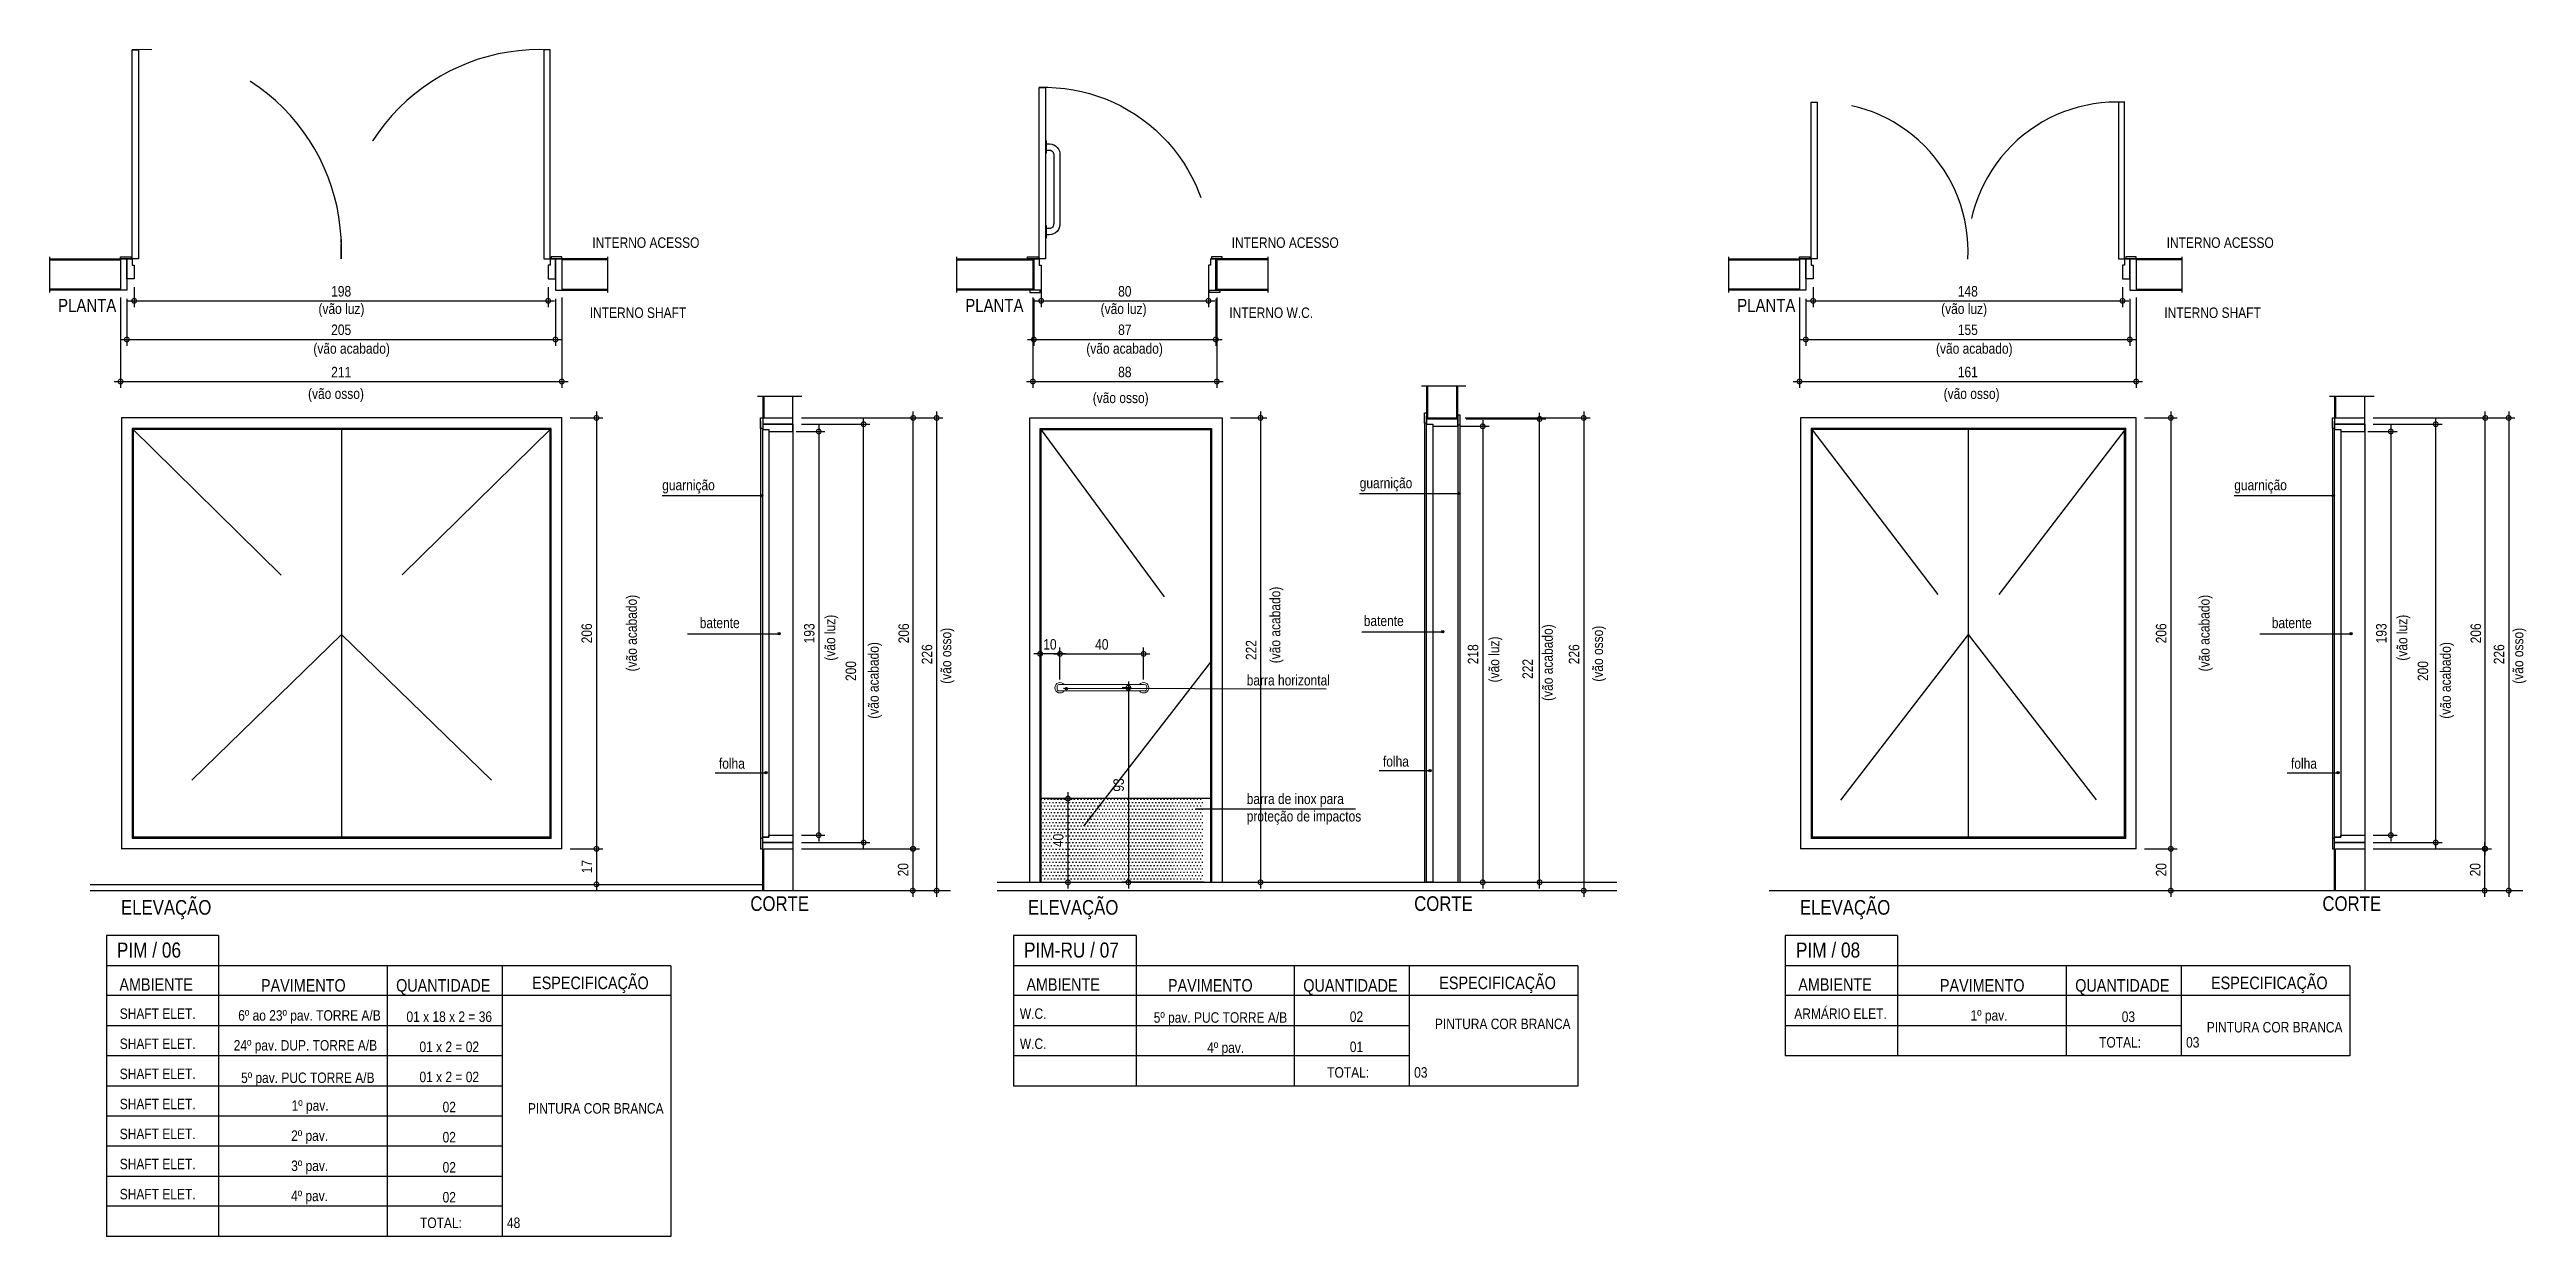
# Model space of a CAD drawing. Header units: metres. Extents: x -0.4 to 43, y -6.3 to 5.
# Drawn here: x 17.25 to 29.1, y -0.72 to 4.96 of the extents above; entities that cross this region are included whole.
import ezdxf

# ---------------------------------------------------------------- set-up
doc = ezdxf.new("R2010")
doc.units = ezdxf.units.M
doc.linetypes.add('DASHEDX2', pattern=[1.5, 1, -0.5])
for name, color, linetype in [('ARQ-ALV ACAB', 4, 'Continuous'), ('ARQ-ALV OSSO', 5, 'Continuous'), ('ARQ-AUX1', 1, 'Continuous'), ('ARQ-CAX', 1, 'Continuous'), ('ARQ-CAX @ 1', 1, 'Continuous'), ('ARQ-DIM', 2, 'Continuous'), ('ARQ-ENCH', 1, 'Continuous'), ('ARQ-PRJ', 7, 'DASHEDX2'), ('ARQ-SIM', 1, 'Continuous'), ('ARQ-TXT', 2, 'Continuous')]:
    doc.layers.add(name, color=color, linetype=linetype)
doc.layers.add('ARQ-POR', color=1, linetype='Continuous', lineweight=20)
doc.styles.add('Adesa', font='ARIALN.TTF')
doc.styles.get("Standard").update_dxf_attribs({"font": 'arial.ttf'})
doc.dimstyles.new('ADESA 1-0025', dxfattribs={"dimtxt": 0.05, "dimasz": 0.045, "dimexe": 0.03, "dimexo": 0.04, "dimgap": 0.02, "dimtad": 1, "dimtoh": 1, "dimdec": 0, "dimlfac": 100, "dimzin": 4, "dimtxsty": 'Adesa', "dimblk": 'DOTSMALL', "dimcen": 1, "dimdle": 0.03, "dimclrd": 1, "dimclre": 1, "dimclrt": 256, "dimazin": 1, "dimtm": 1e-09, "dimtfac": 1, "dimtdec": 0, "dimtix": 1, "dimtmove": 2, "dimatfit": 0, "dimldrblk": 'DOTSMALL', "dimfxl": 0.8, "dimtvp": 2, "dimtolj": 1, "dimtzin": 0, "dimarcsym": 0})

msp = doc.modelspace()

# ---------------------------------------------------------------- texts
at = {"layer": 'ARQ-TXT', "ltscale": 0.01, "char_height": 0.05, "attachment_point": 1}
for s, insert, width in [('{\\fArial Narrow|b0|i0|c0|p34;INTERNO ACESSO}', (19.846, 4.057), 0.63218), ('{\\fArial Narrow|b0|i0|c0|p34;INTERNO ACESSO}', (22.904, 4.057), 0.75507), ('{\\fArial Narrow|b0|i0|c0|p34;INTERNO ACESSO}', (27.376, 4.057, 0), 0.63218), ('{\\fArial Narrow|b0|i0|c0|p34;INTERNO SHAFT}', (19.834, 3.722), 0.66472), ('{\\fArial Narrow|b0|i0|c0|p34;INTERNO W.C.}', (22.893, 3.722), 0.52907), ('{\\fArial Narrow|b0|i0|c0|p34;INTERNO SHAFT}', (27.365, 3.722, 0), 0.66472)]:
    msp.add_mtext(s, dxfattribs=dict(at, insert=insert, width=width))
at = {"layer": 'ARQ-TXT', "style": 'Adesa'}
for s, insert, char_height, width, attachment_point in [('PLANTA', (17.291, 3.763), 0.0625, 0.55117, 1), ('\\pi0.33845;(vão luz)', (18.198, 3.741), 0.05, 0.55117, 1), ('PLANTA', (21.63, 3.763), 0.0625, 0.55117, 1), ('\\pi0.33845;(vão luz)', (21.939, 3.741), 0.05, 0.55117, 1), ('PLANTA', (25.322, 3.763), 0.0625, 0.55117, 1), ('\\pi0.33845;(vão luz)', (25.959, 3.741), 0.05, 0.55117, 1), ('\\pi0.6719;(vão acabado)', (17.84, 3.551), 0.05, 1.03117, 1), ('\\pi0.1919;(vão acabado)', (22.017, 3.551), 0.05, 0.55117, 1), ('\\pi0.6719;(vão acabado)', (25.601, 3.551), 0.05, 1.03117, 1), ('\\pi0.2005;(vão osso)', (18.286, 3.335), 0.05, 1.55117, 1), ('\\pi0.2005;(vão osso)', (22.039, 3.315), 0.05, 0.55117, 1), ('\\pi0.2005;(vão osso)', (26.109, 3.335), 0.05, 1.55117, 1), ('guarnição', (20.432, 2.898), 0.05, 0.55117, 3), ('guarnição', (23.768, 2.908), 0.05, 0.55117, 3), ('guarnição', (27.951, 2.898), 0.05, 0.55117, 3), ('batente', (23.727, 2.249), 0.05, 0.55117, 3), ('batente', (20.551, 2.239), 0.05, 0.55117, 3), ('batente', (28.07, 2.239), 0.05, 0.55117, 3), ('barra horizontal', (22.976, 1.965), 0.05, 0.58082, 1), ('folha', (20.576, 1.567), 0.05, 0.55117, 3), ('folha', (23.752, 1.577), 0.05, 0.55117, 3), ('folha', (28.095, 1.567), 0.05, 0.55117, 3), ('barra de inox para\\Pproteção de impactos', (22.976, 1.398), 0.05, 0.96577, 1), ('ELEVAÇÃO', (17.592, 0.889), 0.07, 0.55117, 1), ('CORTE', (20.602, 0.907), 0.07, 0.55117, 1), ('ELEVAÇÃO', (21.93, 0.889), 0.07, 0.55117, 1), ('CORTE', (23.777, 0.907), 0.07, 0.55117, 1), ('ELEVAÇÃO', (25.622, 0.889), 0.07, 0.55117, 1), ('CORTE', (28.121, 0.907), 0.07, 0.55117, 1)]:
    msp.add_mtext(s, dxfattribs=dict(at, insert=insert, char_height=char_height, width=width, attachment_point=attachment_point))
at = {"layer": 'ARQ-TXT', "ltscale": 0.01, "char_height": 0.05, "attachment_point": 7, "rotation": 90, "style": 'Adesa'}
for s, insert, width in [('(vão acabado)', (23.152, 2.021), 0.40363), ('(vão acabado)', (20.074, 1.982), 0.40363), ('(vão acabado)', (27.596, 1.982), 0.40363), ('(vão osso)', (21.578, 1.923), 0.26445), ('(vão acabado)', (24.455, 1.841), 0.40363), ('(vão osso)', (24.695, 1.933), 0.26445), ('(vão osso)', (29.097, 1.923), 0.26445), ('(vão acabado)', (21.231, 1.756), 0.40363), ('(vão acabado)', (28.75, 1.756), 0.40363)]:
    msp.add_mtext(s, dxfattribs=dict(at, insert=insert, width=width))
at = {"layer": 'ARQ-TXT', "char_height": 0.05, "width": 0.39098, "attachment_point": 7, "rotation": 90, "style": 'Adesa'}
for insert in [(21.023, 1.873), (24.199, 1.769), (28.542, 1.873)]:
    msp.add_mtext('\\pi0.1604;(vão luz)', dxfattribs=dict(at, insert=insert))
at = {"layer": 'ARQ-TXT', "ltscale": 0.01, "style": 'Adesa'}
for s, insert, char_height, width, attachment_point in [('PIM / 06', (17.572, 0.686), 0.072, 0.6983, 1), ('PIM-RU / 07', (21.911, 0.686), 0.072, 0.6983, 1), ('PIM / 08', (25.603, 0.686), 0.072, 0.6983, 1), ('AMBIENTE', (17.76, 0.515), 0.06, 0.60531, 2), ('PAVIMENTO', (18.464, 0.511), 0.06, 0.60531, 2), ('QUANTIDADE', (19.133, 0.511), 0.06, 0.60531, 2), ('ESPECIFICAÇÃO', (19.837, 0.523), 0.06, 0.60531, 2), ('AMBIENTE', (22.098, 0.515), 0.06, 0.60531, 2), ('PAVIMENTO', (22.802, 0.511), 0.06, 0.60531, 2), ('QUANTIDADE', (23.472, 0.511), 0.06, 0.60531, 2), ('ESPECIFICAÇÃO', (24.176, 0.523), 0.06, 0.60531, 2), ('AMBIENTE', (25.79, 0.515), 0.06, 0.60531, 2), ('PAVIMENTO', (26.494, 0.511), 0.06, 0.60531, 2), ('QUANTIDADE', (27.164, 0.511), 0.06, 0.60531, 2), ('ESPECIFICAÇÃO', (27.867, 0.523), 0.06, 0.60531, 2), ('SHAFT ELET.', (17.586, 0.371), 0.05, 0.53881, 1), ('\\pi0.01758;6º ao 23º pav. TORRE A/B', (18.135, 0.33), 0.05, 0.71183, 4), ('01 x 18 x 2 = 36', (19.162, 0.331), 0.05, 0.51461, 5), ('W.C.', (21.891, 0.371), 0.05, 0.60852, 1), ('02', (23.501, 0.331), 0.05, 0.39922, 5), ('ARMÁRIO ELET.', (25.595, 0.371), 0.05, 0.53881, 1), ('\\pi0.27297;1º pav.', (26.165, 0.33), 0.05, 0.71183, 4), ('03', (27.193, 0.331), 0.05, 0.51461, 5), ('\\pi0.06522;5º pav. PUC TORRE A/B', (22.466, 0.32), 0.05, 0.76352, 4), ('PINTURA COR BRANCA', (23.876, 0.322), 0.05, 0.66493, 1), ('PINTURA COR BRANCA', (27.568, 0.306), 0.05, 0.66493, 1), ('SHAFT ELET.', (17.586, 0.227), 0.05, 0.53881, 1), ('\\pi0.04099;24º pav. DUP. TORRE A/B', (18.09, 0.187), 0.05, 0.76352, 4), ('01 x 2 = 02', (19.162, 0.187), 0.05, 0.39922, 5), ('W.C.', (21.891, 0.227), 0.05, 0.60852, 1), ('\\pi0.29607;4º pav.', (22.491, 0.176), 0.05, 0.76352, 4), ('01', (23.501, 0.187), 0.05, 0.39922, 5), ('TOTAL:^I 03', (27.053, 0.234), 0.05, 0.53421, 1), ('SHAFT ELET.', (17.586, 0.083), 0.05, 0.53881, 1), ('\\pi0.06522;5º pav. PUC TORRE A/B', (18.101, 0.032), 0.05, 0.76352, 4), ('01 x 2 = 02', (19.162, 0.043), 0.05, 0.39922, 5), ('TOTAL:^I 03', (23.361, 0.09), 0.05, 0.53421, 1), ('SHAFT ELET.', (17.586, -0.061), 0.05, 0.53881, 1), ('\\pi0.27297;1º pav.', (18.135, -0.101), 0.05, 0.71183, 4), ('02', (19.162, -0.101), 0.05, 0.39922, 5), ('PINTURA COR BRANCA', (19.538, -0.082), 0.05, 0.66493, 1), ('SHAFT ELET.', (17.586, -0.204), 0.05, 0.53881, 1), ('\\pi0.2707;2º pav.', (18.135, -0.245), 0.05, 0.71183, 4), ('02', (19.162, -0.245), 0.05, 0.39922, 5), ('SHAFT ELET.', (17.586, -0.348), 0.05, 0.53881, 1), ('\\pi0.27104;3º pav.', (18.135, -0.389), 0.05, 0.71183, 4), ('02', (19.162, -0.389), 0.05, 0.39922, 5), ('SHAFT ELET.', (17.586, -0.492), 0.05, 0.53881, 1), ('\\pi0.27022;4º pav.', (18.135, -0.533), 0.05, 0.71183, 4), ('02', (19.162, -0.532), 0.05, 0.39922, 5), ('TOTAL:^I 48', (19.022, -0.629), 0.05, 0.53421, 1)]:
    msp.add_mtext(s, dxfattribs=dict(at, insert=insert, char_height=char_height, width=width, attachment_point=attachment_point))

# ---------------------------------------------------------------- blocks, each defined once
blk = doc.blocks.new('_DotSmall')
at = {"color": 0, "linetype": 'ByBlock', "const_width": 0.5}
blk.add_lwpolyline([(-0.0625, 0, 1), (0.0625, 0, 1)], format="xyb", close=True, dxfattribs=at)
blk = doc.blocks.new('*D68')
at = {"layer": 'ARQ-DIM', "color": 1, "lineweight": -2, "transparency": 16777216}
for p, q in [((20.846, 3.164), (21.174, 3.164)), ((21.144, 1.134), (21.144, 3.194)), ((20.846, 1.164), (21.174, 1.164))]:
    blk.add_line(p, q, dxfattribs=at)
at = {"layer": 'ARQ-DIM', "color": 1, "lineweight": -2, "transparency": 16777216, "xscale": 0.045, "yscale": 0.045, "zscale": 0.045}
for p, rotation in [((21.144, 3.164), 90), ((21.144, 1.164), 270)]:
    blk.add_blockref('_DotSmall', p, dxfattribs=dict(at, rotation=rotation))
at = {"layer": 'ARQ-DIM', "transparency": 16777216, "insert": (21.083, 1.984), "char_height": 0.05, "attachment_point": 5, "rotation": 90, "style": 'Adesa'}
blk.add_mtext('\\A1;200', dxfattribs=at)
blk = doc.blocks.new('*D69')
at = {"layer": 'ARQ-DIM', "color": 1, "lineweight": -2, "transparency": 16777216}
for p, q in [((20.821, 3.129), (20.959, 3.129)), ((20.929, 3.159), (20.929, 1.169)), ((20.846, 1.199), (20.959, 1.199))]:
    blk.add_line(p, q, dxfattribs=at)
at = {"layer": 'ARQ-DIM', "color": 1, "lineweight": -2, "transparency": 16777216, "xscale": 0.045, "yscale": 0.045, "zscale": 0.045}
for p, rotation in [((20.929, 3.129), 90), ((20.929, 1.199), 270)]:
    blk.add_blockref('_DotSmall', p, dxfattribs=dict(at, rotation=rotation))
at = {"layer": 'ARQ-DIM', "transparency": 16777216, "insert": (20.884, 2.164), "char_height": 0.05, "attachment_point": 5, "rotation": 90, "style": 'Adesa'}
blk.add_mtext('\\A1;193', dxfattribs=at)
blk = doc.blocks.new('*D70')
at = {"layer": 'ARQ-DIM', "color": 1, "lineweight": -2, "transparency": 16777216}
for p, q in [((17.59, 3.769), (17.59, 3.338)), ((19.7, 3.769), (19.7, 3.338)), ((17.56, 3.368), (19.73, 3.368))]:
    blk.add_line(p, q, dxfattribs=at)
at = {"layer": 'ARQ-DIM', "color": 1, "lineweight": -2, "transparency": 16777216, "xscale": 0.045, "yscale": 0.045, "zscale": 0.045, "rotation": 180}
blk.add_blockref('_DotSmall', (17.59, 3.368), dxfattribs=at)
at = {"layer": 'ARQ-DIM', "color": 1, "lineweight": -2, "transparency": 16777216, "xscale": 0.045, "yscale": 0.045, "zscale": 0.045}
blk.add_blockref('_DotSmall', (19.7, 3.368), dxfattribs=at)
at = {"layer": 'ARQ-DIM', "transparency": 16777216, "insert": (18.645, 3.413), "char_height": 0.05, "attachment_point": 5, "style": 'Adesa'}
blk.add_mtext('\\A1;211', dxfattribs=at)
blk = doc.blocks.new('*D71')
at = {"layer": 'ARQ-DIM', "color": 1, "lineweight": -2, "transparency": 16777216}
for p, q in [((17.62, 3.764), (17.62, 3.539)), ((19.67, 3.764), (19.67, 3.539)), ((17.59, 3.569), (19.7, 3.569))]:
    blk.add_line(p, q, dxfattribs=at)
at = {"layer": 'ARQ-DIM', "color": 1, "lineweight": -2, "transparency": 16777216, "xscale": 0.045, "yscale": 0.045, "zscale": 0.045, "rotation": 180}
blk.add_blockref('_DotSmall', (17.62, 3.569), dxfattribs=at)
at = {"layer": 'ARQ-DIM', "color": 1, "lineweight": -2, "transparency": 16777216, "xscale": 0.045, "yscale": 0.045, "zscale": 0.045}
blk.add_blockref('_DotSmall', (19.67, 3.569), dxfattribs=at)
at = {"layer": 'ARQ-DIM', "transparency": 16777216, "insert": (18.645, 3.615), "char_height": 0.05, "attachment_point": 5, "style": 'Adesa'}
blk.add_mtext('\\A1;205', dxfattribs=at)
blk = doc.blocks.new('*D72')
at = {"layer": 'ARQ-DIM', "color": 1, "lineweight": -2, "transparency": 16777216}
for p, q in [((17.655, 3.819), (17.655, 3.724)), ((19.635, 3.819), (19.635, 3.724)), ((17.625, 3.754), (19.665, 3.754))]:
    blk.add_line(p, q, dxfattribs=at)
at = {"layer": 'ARQ-DIM', "color": 1, "lineweight": -2, "transparency": 16777216, "xscale": 0.045, "yscale": 0.045, "zscale": 0.045, "rotation": 180}
blk.add_blockref('_DotSmall', (17.655, 3.754), dxfattribs=at)
at = {"layer": 'ARQ-DIM', "color": 1, "lineweight": -2, "transparency": 16777216, "xscale": 0.045, "yscale": 0.045, "zscale": 0.045}
blk.add_blockref('_DotSmall', (19.635, 3.754), dxfattribs=at)
at = {"layer": 'ARQ-DIM', "transparency": 16777216, "insert": (18.645, 3.799), "char_height": 0.05, "attachment_point": 5, "style": 'Adesa'}
blk.add_mtext('\\A1;198', dxfattribs=at)
blk = doc.blocks.new('*D73')
at = {"layer": 'ARQ-DIM', "color": 1, "lineweight": -2, "transparency": 16777216}
for p, q in [((21.493, 3.224), (21.493, 0.904)), ((20.846, 3.194), (21.523, 3.194)), ((20.776, 0.934), (21.523, 0.934))]:
    blk.add_line(p, q, dxfattribs=at)
at = {"layer": 'ARQ-DIM', "color": 1, "lineweight": -2, "transparency": 16777216, "xscale": 0.045, "yscale": 0.045, "zscale": 0.045}
for p, rotation in [((21.493, 3.194), 90), ((21.493, 0.934), 270)]:
    blk.add_blockref('_DotSmall', p, dxfattribs=dict(at, rotation=rotation))
at = {"layer": 'ARQ-DIM', "transparency": 16777216, "insert": (21.447, 2.064), "char_height": 0.05, "attachment_point": 5, "rotation": 90, "style": 'Adesa'}
blk.add_mtext('\\A1;226', dxfattribs=at)
blk = doc.blocks.new('*D74')
at = {"layer": 'ARQ-DIM', "color": 1, "lineweight": -2, "transparency": 16777216}
for p, q in [((20.846, 1.134), (21.409, 1.134)), ((21.379, 1.164), (21.379, 0.904)), ((20.846, 0.934), (21.409, 0.934))]:
    blk.add_line(p, q, dxfattribs=at)
at = {"layer": 'ARQ-DIM', "color": 1, "lineweight": -2, "transparency": 16777216, "xscale": 0.045, "yscale": 0.045, "zscale": 0.045}
for p, rotation in [((21.379, 1.134), 90), ((21.379, 0.934), 270)]:
    blk.add_blockref('_DotSmall', p, dxfattribs=dict(at, rotation=rotation))
at = {"layer": 'ARQ-DIM', "transparency": 16777216, "insert": (21.333, 1.034), "char_height": 0.05, "attachment_point": 5, "rotation": 90, "style": 'Adesa'}
blk.add_mtext('\\A1;20', dxfattribs=at)
blk = doc.blocks.new('*D66')
at = {"layer": 'ARQ-DIM', "color": 1, "lineweight": -2, "transparency": 16777216}
for p, q in [((21.381, 1.104), (21.381, 3.224)), ((20.846, 3.194), (21.411, 3.194)), ((20.846, 1.134), (21.411, 1.134))]:
    blk.add_line(p, q, dxfattribs=at)
at = {"layer": 'ARQ-DIM', "color": 1, "lineweight": -2, "transparency": 16777216, "xscale": 0.045, "yscale": 0.045, "zscale": 0.045}
for p, rotation in [((21.381, 3.194), 90), ((21.381, 1.134), 270)]:
    blk.add_blockref('_DotSmall', p, dxfattribs=dict(at, rotation=rotation))
at = {"layer": 'ARQ-DIM', "transparency": 16777216, "insert": (21.336, 2.164), "char_height": 0.05, "attachment_point": 5, "rotation": 90, "style": 'Adesa'}
blk.add_mtext('\\A1;206', dxfattribs=at)
blk = doc.blocks.new('*D75')
at = {"layer": 'ARQ-DIM', "color": 1, "lineweight": -2, "transparency": 16777216}
for p, q in [((19.866, 3.224), (19.866, 1.104)), ((19.74, 3.194), (19.896, 3.194)), ((19.74, 1.134), (19.896, 1.134))]:
    blk.add_line(p, q, dxfattribs=at)
at = {"layer": 'ARQ-DIM', "color": 1, "lineweight": -2, "transparency": 16777216, "xscale": 0.045, "yscale": 0.045, "zscale": 0.045}
for p, rotation in [((19.866, 3.194), 90), ((19.866, 1.134), 270)]:
    blk.add_blockref('_DotSmall', p, dxfattribs=dict(at, rotation=rotation))
at = {"layer": 'ARQ-DIM', "transparency": 16777216, "insert": (19.82, 2.164), "char_height": 0.05, "attachment_point": 5, "rotation": 90, "style": 'Adesa'}
blk.add_mtext('\\A1;206', dxfattribs=at)
blk = doc.blocks.new('*D67')
at = {"layer": 'ARQ-DIM', "color": 1, "lineweight": -2, "transparency": 16777216}
for p, q in [((19.74, 1.134), (19.896, 1.134)), ((19.866, 1.164), (19.866, 0.934)), ((19.618, 0.964), (19.896, 0.964))]:
    blk.add_line(p, q, dxfattribs=at)
at = {"layer": 'ARQ-DIM', "color": 1, "lineweight": -2, "transparency": 16777216, "xscale": 0.045, "yscale": 0.045, "zscale": 0.045}
for p, rotation in [((19.866, 1.134), 90), ((19.866, 0.964), 270)]:
    blk.add_blockref('_DotSmall', p, dxfattribs=dict(at, rotation=rotation))
at = {"layer": 'ARQ-DIM', "transparency": 16777216, "insert": (19.82, 1.049), "char_height": 0.05, "attachment_point": 5, "rotation": 90, "style": 'Adesa'}
blk.add_mtext('\\A1;17', dxfattribs=at)
blk = doc.blocks.new('*U77')
for points in [[(-0.03, -0.105), (0.02, -0.105), (0.02, -0.095), (-0.03, -0.095)], [(0.025, -0.095), (0.025, -1.095), (0.055, -1.095), (0.055, -0.095)], [(2.025, -0.095), (2.025, -1.095), (1.995, -1.095), (1.995, -0.095)], [(2.08, -0.105), (2.03, -0.105), (2.03, -0.095), (2.08, -0.095)]]:
    blk.add_lwpolyline(points, close=True)
for points in [[(-0.015, -0.095), (0.025, -0.095), (0.025, -0.065), (0.035, -0.065), (0.035, 0), (0, 0), (0, -0.095)], [(2.065, -0.095), (2.025, -0.095), (2.025, -0.065), (2.015, -0.065), (2.015, 0), (2.05, 0), (2.05, -0.095)]]:
    blk.add_lwpolyline(points)
at = {"layer": 'ARQ-PRJ'}
for centre, start, end in [((0.075, -0.145), 266.9872, 3.0128), ((1.975, -0.145), 176.9872, 273.0128)]:
    blk.add_arc(centre, 0.951, start, end, dxfattribs=at)
blk = doc.blocks.new('*U94')
for points in [[(0, 0), (0, 2.22), (-0.92, 2.22), (-0.92, 0)], [(-0.05, 0), (-0.05, 2.17), (-0.87, 2.17), (-0.87, 0)], [(-0.055, 0), (-0.055, 2.165), (-0.865, 2.165), (-0.865, 0)]]:
    blk.add_lwpolyline(points)
at = {"layer": 'ARQ-PRJ'}
blk.add_lwpolyline([(-0.05, 2.17), (-0.87, 1.058), (-0.05, 0)], dxfattribs=at)
blk = doc.blocks.new('*D90')
at = {"layer": 'ARQ-DIM', "color": 1, "lineweight": -2, "transparency": 16777216}
for p, q in [((21.953, 3.769), (21.953, 3.338)), ((22.833, 3.769), (22.833, 3.338)), ((21.923, 3.368), (22.863, 3.368))]:
    blk.add_line(p, q, dxfattribs=at)
at = {"layer": 'ARQ-DIM', "color": 1, "lineweight": -2, "transparency": 16777216, "xscale": 0.045, "yscale": 0.045, "zscale": 0.045, "rotation": 180}
blk.add_blockref('_DotSmall', (21.953, 3.368), dxfattribs=at)
at = {"layer": 'ARQ-DIM', "color": 1, "lineweight": -2, "transparency": 16777216, "xscale": 0.045, "yscale": 0.045, "zscale": 0.045}
blk.add_blockref('_DotSmall', (22.833, 3.368), dxfattribs=at)
at = {"layer": 'ARQ-DIM', "transparency": 16777216, "insert": (22.393, 3.413), "char_height": 0.05, "attachment_point": 5, "style": 'Adesa'}
blk.add_mtext('\\A1;88', dxfattribs=at)
blk = doc.blocks.new('*D82')
at = {"layer": 'ARQ-DIM', "color": 1, "lineweight": -2, "transparency": 16777216}
for p, q in [((21.958, 3.764), (21.958, 3.539)), ((22.828, 3.764), (22.828, 3.539)), ((21.928, 3.569), (22.858, 3.569))]:
    blk.add_line(p, q, dxfattribs=at)
at = {"layer": 'ARQ-DIM', "color": 1, "lineweight": -2, "transparency": 16777216, "xscale": 0.045, "yscale": 0.045, "zscale": 0.045, "rotation": 180}
blk.add_blockref('_DotSmall', (21.958, 3.569), dxfattribs=at)
at = {"layer": 'ARQ-DIM', "color": 1, "lineweight": -2, "transparency": 16777216, "xscale": 0.045, "yscale": 0.045, "zscale": 0.045}
blk.add_blockref('_DotSmall', (22.828, 3.569), dxfattribs=at)
at = {"layer": 'ARQ-DIM', "transparency": 16777216, "insert": (22.393, 3.615), "char_height": 0.05, "attachment_point": 5, "style": 'Adesa'}
blk.add_mtext('\\A1;87', dxfattribs=at)
blk = doc.blocks.new('*D83')
at = {"layer": 'ARQ-DIM', "color": 1, "lineweight": -2, "transparency": 16777216}
for p, q in [((21.993, 3.824), (21.993, 3.724)), ((22.793, 3.824), (22.793, 3.724)), ((21.963, 3.754), (22.823, 3.754))]:
    blk.add_line(p, q, dxfattribs=at)
at = {"layer": 'ARQ-DIM', "color": 1, "lineweight": -2, "transparency": 16777216, "xscale": 0.045, "yscale": 0.045, "zscale": 0.045, "rotation": 180}
blk.add_blockref('_DotSmall', (21.993, 3.754), dxfattribs=at)
at = {"layer": 'ARQ-DIM', "color": 1, "lineweight": -2, "transparency": 16777216, "xscale": 0.045, "yscale": 0.045, "zscale": 0.045}
blk.add_blockref('_DotSmall', (22.793, 3.754), dxfattribs=at)
at = {"layer": 'ARQ-DIM', "transparency": 16777216, "insert": (22.393, 3.799), "char_height": 0.05, "attachment_point": 5, "style": 'Adesa'}
blk.add_mtext('\\A1;80', dxfattribs=at)
blk = doc.blocks.new('*D84')
at = {"layer": 'ARQ-DIM', "color": 1, "lineweight": -2, "transparency": 16777216}
for p, q in [((23.042, 3.224), (23.042, 0.944)), ((22.898, 3.194), (23.072, 3.194)), ((22.954, 0.974), (23.072, 0.974))]:
    blk.add_line(p, q, dxfattribs=at)
at = {"layer": 'ARQ-DIM', "color": 1, "lineweight": -2, "transparency": 16777216, "xscale": 0.045, "yscale": 0.045, "zscale": 0.045}
for p, rotation in [((23.042, 3.194), 90), ((23.042, 0.974), 270)]:
    blk.add_blockref('_DotSmall', p, dxfattribs=dict(at, rotation=rotation))
at = {"layer": 'ARQ-DIM', "transparency": 16777216, "insert": (22.997, 2.084), "char_height": 0.05, "attachment_point": 5, "rotation": 90, "style": 'Adesa'}
blk.add_mtext('\\A1;222', dxfattribs=at)
blk = doc.blocks.new('*U10')
for points in [[(-0.045, 0.01), (0.005, 0.01), (0.005, 0), (-0.045, 0)], [(0.865, 0.01), (0.815, 0.01), (0.815, 0), (0.865, 0)], [(-0.055, -0.16), (-0.005, -0.16), (-0.005, -0.15), (-0.055, -0.15)], [(0, -0.15), (0, -0.97), (0.03, -0.97), (0.03, -0.15)], [(0.875, -0.16), (0.825, -0.16), (0.825, -0.15), (0.875, -0.15)]]:
    blk.add_lwpolyline(points, close=True)
for points in [[(-0.04, -0.15), (0, -0.15), (0, -0.12), (0.01, -0.12), (0.01, 0), (-0.025, 0), (-0.025, -0.15)], [(0.86, -0.15), (0.82, -0.15), (0.82, -0.12), (0.81, -0.12), (0.81, 0), (0.845, 0), (0.845, -0.15)]]:
    blk.add_lwpolyline(points)
at = {"layer": 'ARQ-PRJ'}
blk.add_arc((0.024, -0.174), 0.797, 268.2986, 1.7014, dxfattribs=at)
blk = doc.blocks.new('pl barra porta')
at = {"color": 1}
for p, q in [((0, -0.004), (0, 0)), ((0.06, -0.004), (0.06, 0)), ((0.405, -0.005), (0.405, 0)), ((0.465, -0.005), (0.465, 0)), ((0.06, -0.004), (0, -0.004)), ((0.405, -0.005), (0.465, -0.005))]:
    blk.add_line(p, q, dxfattribs=at)
for points in [[(0.45, -0.005), (0.45, -0.02, -0.432805), (0.395, -0.07), (0.07, -0.07, -0.415345), (0.015, -0.019), (0.015, -0.004)], [(0.42, -0.005), (0.42, -0.02, -0.443288), (0.396, -0.04), (0.069, -0.04, -0.41593), (0.045, -0.018), (0.045, -0.004)]]:
    blk.add_lwpolyline(points, format="xyb", dxfattribs=at)
blk = doc.blocks.new('*D91')
at = {"layer": 'ARQ-DIM', "color": 1, "lineweight": -2, "transparency": 16777216}
for p, q in [((22.113, 2.066), (21.958, 2.066)), ((21.988, 1.944), (21.988, 2.096)), ((22.083, 1.944), (22.083, 2.096))]:
    blk.add_line(p, q, dxfattribs=at)
at = {"layer": 'ARQ-DIM', "color": 1, "lineweight": -2, "transparency": 16777216, "xscale": 0.045, "yscale": 0.045, "zscale": 0.045, "rotation": 180}
blk.add_blockref('_DotSmall', (21.988, 2.066), dxfattribs=at)
at = {"layer": 'ARQ-DIM', "color": 1, "lineweight": -2, "transparency": 16777216, "xscale": 0.045, "yscale": 0.045, "zscale": 0.045}
blk.add_blockref('_DotSmall', (22.083, 2.066), dxfattribs=at)
at = {"layer": 'ARQ-DIM', "transparency": 16777216, "insert": (22.035, 2.111), "char_height": 0.05, "attachment_point": 5, "style": 'Adesa'}
blk.add_mtext('\\A1;10', dxfattribs=at)
blk = doc.blocks.new('*D85')
at = {"layer": 'ARQ-DIM', "color": 1, "lineweight": -2, "transparency": 16777216}
for p, q in [((22.053, 2.066), (22.513, 2.066)), ((22.083, 1.944), (22.083, 2.096)), ((22.483, 1.944), (22.483, 2.096))]:
    blk.add_line(p, q, dxfattribs=at)
at = {"layer": 'ARQ-DIM', "color": 1, "lineweight": -2, "transparency": 16777216, "xscale": 0.045, "yscale": 0.045, "zscale": 0.045, "rotation": 180}
blk.add_blockref('_DotSmall', (22.083, 2.066), dxfattribs=at)
at = {"layer": 'ARQ-DIM', "color": 1, "lineweight": -2, "transparency": 16777216, "xscale": 0.045, "yscale": 0.045, "zscale": 0.045}
blk.add_blockref('_DotSmall', (22.483, 2.066), dxfattribs=at)
at = {"layer": 'ARQ-DIM', "transparency": 16777216, "insert": (22.283, 2.111), "char_height": 0.05, "attachment_point": 5, "style": 'Adesa'}
blk.add_mtext('\\A1;40', dxfattribs=at)
blk = doc.blocks.new('*D86')
at = {"layer": 'ARQ-DIM', "color": 1, "lineweight": -2, "transparency": 16777216}
for p, q in [((22.423, 1.904), (22.38, 1.904)), ((22.41, 1.934), (22.41, 0.944)), ((22.773, 0.974), (22.38, 0.974))]:
    blk.add_line(p, q, dxfattribs=at)
at = {"layer": 'ARQ-DIM', "color": 1, "lineweight": -2, "transparency": 16777216, "xscale": 0.045, "yscale": 0.045, "zscale": 0.045}
for p, rotation in [((22.41, 1.904), 90), ((22.41, 0.974), 270)]:
    blk.add_blockref('_DotSmall', p, dxfattribs=dict(at, rotation=rotation))
at = {"layer": 'ARQ-DIM', "transparency": 16777216, "insert": (22.364, 1.439), "char_height": 0.05, "attachment_point": 5, "rotation": 90, "style": 'Adesa'}
blk.add_mtext('\\A1;93', dxfattribs=at)
blk = doc.blocks.new('*D92')
at = {"layer": 'ARQ-DIM', "color": 1, "lineweight": -2, "transparency": 16777216}
for p, q in [((22.033, 1.374), (22.151, 1.374)), ((22.121, 1.404), (22.121, 0.944)), ((22.008, 0.974), (22.151, 0.974))]:
    blk.add_line(p, q, dxfattribs=at)
at = {"layer": 'ARQ-DIM', "color": 1, "lineweight": -2, "transparency": 16777216, "xscale": 0.045, "yscale": 0.045, "zscale": 0.045}
for p, rotation in [((22.121, 1.374), 90), ((22.121, 0.974), 270)]:
    blk.add_blockref('_DotSmall', p, dxfattribs=dict(at, rotation=rotation))
at = {"layer": 'ARQ-DIM', "transparency": 16777216, "insert": (22.075, 1.174), "char_height": 0.05, "attachment_point": 5, "rotation": 90, "style": 'Adesa'}
blk.add_mtext('\\A1;40', dxfattribs=at)
blk = doc.blocks.new('*D89')
at = {"layer": 'ARQ-DIM', "color": 1, "lineweight": -2, "transparency": 16777216}
for p, q in [((24.377, 0.944), (24.377, 3.219)), ((24.026, 3.189), (24.407, 3.189)), ((24.175, 0.974), (24.407, 0.974))]:
    blk.add_line(p, q, dxfattribs=at)
at = {"layer": 'ARQ-DIM', "color": 1, "lineweight": -2, "transparency": 16777216, "xscale": 0.045, "yscale": 0.045, "zscale": 0.045}
for p, rotation in [((24.377, 3.189), 90), ((24.377, 0.974), 270)]:
    blk.add_blockref('_DotSmall', p, dxfattribs=dict(at, rotation=rotation))
at = {"layer": 'ARQ-DIM', "transparency": 16777216, "insert": (24.32, 1.994), "char_height": 0.05, "attachment_point": 5, "rotation": 90, "style": 'Adesa'}
blk.add_mtext('\\A1;222', dxfattribs=at)
blk = doc.blocks.new('*D87')
at = {"layer": 'ARQ-DIM', "color": 1, "lineweight": -2, "transparency": 16777216}
for p, q in [((23.996, 3.154), (24.135, 3.154)), ((24.105, 3.184), (24.105, 0.944)), ((24.036, 0.974), (24.135, 0.974))]:
    blk.add_line(p, q, dxfattribs=at)
at = {"layer": 'ARQ-DIM', "color": 1, "lineweight": -2, "transparency": 16777216, "xscale": 0.045, "yscale": 0.045, "zscale": 0.045}
for p, rotation in [((24.105, 3.154), 90), ((24.105, 0.974), 270)]:
    blk.add_blockref('_DotSmall', p, dxfattribs=dict(at, rotation=rotation))
at = {"layer": 'ARQ-DIM', "transparency": 16777216, "insert": (24.059, 2.064), "char_height": 0.05, "attachment_point": 5, "rotation": 90, "style": 'Adesa'}
blk.add_mtext('\\A1;218', dxfattribs=at)
blk = doc.blocks.new('*U93')
for p, q in [((-0.015, -0.005), (-0.015, -2.235)), ((0.145, -0.004), (0.145, -2.235)), ((0.155, -0.005), (0.155, -2.235))]:
    blk.add_line(p, q)
for points in [[(-0.015, 0.01), (-0.005, 0.01), (-0.005, -0.04), (-0.015, -0.04)], [(-0.005, -0.045), (0.025, -0.045), (0.025, -2.235), (-0.005, -2.235)], [(0.145, 0), (0.155, 0), (0.155, -0.05), (0.145, -0.05)]]:
    blk.add_lwpolyline(points, close=True)
blk.add_lwpolyline([(-0.005, -0.02), (-0.005, -0.045), (0.025, -0.045), (0.025, -0.055), (0.145, -0.055), (0.145, -0.02), (-0.005, -0.02)])
blk = doc.blocks.new('*D88')
at = {"layer": 'ARQ-DIM', "color": 1, "lineweight": -2, "transparency": 16777216}
for p, q in [((24.588, 3.224), (24.588, 0.904)), ((24.021, 3.194), (24.618, 3.194)), ((23.951, 0.934), (24.618, 0.934))]:
    blk.add_line(p, q, dxfattribs=at)
at = {"layer": 'ARQ-DIM', "color": 1, "lineweight": -2, "transparency": 16777216, "xscale": 0.045, "yscale": 0.045, "zscale": 0.045}
for p, rotation in [((24.588, 3.194), 90), ((24.588, 0.934), 270)]:
    blk.add_blockref('_DotSmall', p, dxfattribs=dict(at, rotation=rotation))
at = {"layer": 'ARQ-DIM', "transparency": 16777216, "insert": (24.542, 2.064), "char_height": 0.05, "attachment_point": 5, "rotation": 90, "style": 'Adesa'}
blk.add_mtext('\\A1;226', dxfattribs=at)
blk = doc.blocks.new('*D95')
at = {"layer": 'ARQ-DIM', "color": 1, "lineweight": -2, "transparency": 16777216}
for p, q in [((28.364, 3.164), (28.693, 3.164)), ((28.663, 1.134), (28.663, 3.194)), ((28.364, 1.164), (28.693, 1.164))]:
    blk.add_line(p, q, dxfattribs=at)
at = {"layer": 'ARQ-DIM', "color": 1, "lineweight": -2, "transparency": 16777216, "xscale": 0.045, "yscale": 0.045, "zscale": 0.045}
for p, rotation in [((28.663, 3.164), 90), ((28.663, 1.164), 270)]:
    blk.add_blockref('_DotSmall', p, dxfattribs=dict(at, rotation=rotation))
at = {"layer": 'ARQ-DIM', "transparency": 16777216, "insert": (28.602, 1.984), "char_height": 0.05, "attachment_point": 5, "rotation": 90, "style": 'Adesa'}
blk.add_mtext('\\A1;200', dxfattribs=at)
blk = doc.blocks.new('*D96')
at = {"layer": 'ARQ-DIM', "color": 1, "lineweight": -2, "transparency": 16777216}
for p, q in [((28.339, 3.129), (28.478, 3.129)), ((28.448, 3.159), (28.448, 1.169)), ((28.364, 1.199), (28.478, 1.199))]:
    blk.add_line(p, q, dxfattribs=at)
at = {"layer": 'ARQ-DIM', "color": 1, "lineweight": -2, "transparency": 16777216, "xscale": 0.045, "yscale": 0.045, "zscale": 0.045}
for p, rotation in [((28.448, 3.129), 90), ((28.448, 1.199), 270)]:
    blk.add_blockref('_DotSmall', p, dxfattribs=dict(at, rotation=rotation))
at = {"layer": 'ARQ-DIM', "transparency": 16777216, "insert": (28.403, 2.164), "char_height": 0.05, "attachment_point": 5, "rotation": 90, "style": 'Adesa'}
blk.add_mtext('\\A1;193', dxfattribs=at)
blk = doc.blocks.new('*D97')
at = {"layer": 'ARQ-DIM', "color": 1, "lineweight": -2, "transparency": 16777216}
for p, q in [((25.62, 3.769), (25.62, 3.338)), ((27.23, 3.769), (27.23, 3.338)), ((25.59, 3.368), (27.26, 3.368))]:
    blk.add_line(p, q, dxfattribs=at)
at = {"layer": 'ARQ-DIM', "color": 1, "lineweight": -2, "transparency": 16777216, "xscale": 0.045, "yscale": 0.045, "zscale": 0.045, "rotation": 180}
blk.add_blockref('_DotSmall', (25.62, 3.368), dxfattribs=at)
at = {"layer": 'ARQ-DIM', "color": 1, "lineweight": -2, "transparency": 16777216, "xscale": 0.045, "yscale": 0.045, "zscale": 0.045}
blk.add_blockref('_DotSmall', (27.23, 3.368), dxfattribs=at)
at = {"layer": 'ARQ-DIM', "transparency": 16777216, "insert": (26.425, 3.413), "char_height": 0.05, "attachment_point": 5, "style": 'Adesa'}
blk.add_mtext('\\A1;161', dxfattribs=at)
blk = doc.blocks.new('*D98')
at = {"layer": 'ARQ-DIM', "color": 1, "lineweight": -2, "transparency": 16777216}
for p, q in [((25.65, 3.764), (25.65, 3.539)), ((27.2, 3.764), (27.2, 3.539)), ((25.62, 3.569), (27.23, 3.569))]:
    blk.add_line(p, q, dxfattribs=at)
at = {"layer": 'ARQ-DIM', "color": 1, "lineweight": -2, "transparency": 16777216, "xscale": 0.045, "yscale": 0.045, "zscale": 0.045, "rotation": 180}
blk.add_blockref('_DotSmall', (25.65, 3.569), dxfattribs=at)
at = {"layer": 'ARQ-DIM', "color": 1, "lineweight": -2, "transparency": 16777216, "xscale": 0.045, "yscale": 0.045, "zscale": 0.045}
blk.add_blockref('_DotSmall', (27.2, 3.569), dxfattribs=at)
at = {"layer": 'ARQ-DIM', "transparency": 16777216, "insert": (26.425, 3.615), "char_height": 0.05, "attachment_point": 5, "style": 'Adesa'}
blk.add_mtext('\\A1;155', dxfattribs=at)
blk = doc.blocks.new('*D99')
at = {"layer": 'ARQ-DIM', "color": 1, "lineweight": -2, "transparency": 16777216}
for p, q in [((25.685, 3.819), (25.685, 3.724)), ((27.165, 3.819), (27.165, 3.724)), ((25.655, 3.754), (27.195, 3.754))]:
    blk.add_line(p, q, dxfattribs=at)
at = {"layer": 'ARQ-DIM', "color": 1, "lineweight": -2, "transparency": 16777216, "xscale": 0.045, "yscale": 0.045, "zscale": 0.045, "rotation": 180}
blk.add_blockref('_DotSmall', (25.685, 3.754), dxfattribs=at)
at = {"layer": 'ARQ-DIM', "color": 1, "lineweight": -2, "transparency": 16777216, "xscale": 0.045, "yscale": 0.045, "zscale": 0.045}
blk.add_blockref('_DotSmall', (27.165, 3.754), dxfattribs=at)
at = {"layer": 'ARQ-DIM', "transparency": 16777216, "insert": (26.425, 3.799), "char_height": 0.05, "attachment_point": 5, "style": 'Adesa'}
blk.add_mtext('\\A1;148', dxfattribs=at)
blk = doc.blocks.new('*D100')
at = {"layer": 'ARQ-DIM', "color": 1, "lineweight": -2, "transparency": 16777216}
for p, q in [((29.012, 3.224), (29.012, 0.904)), ((28.364, 3.194), (29.042, 3.194)), ((28.294, 0.934), (29.042, 0.934))]:
    blk.add_line(p, q, dxfattribs=at)
at = {"layer": 'ARQ-DIM', "color": 1, "lineweight": -2, "transparency": 16777216, "xscale": 0.045, "yscale": 0.045, "zscale": 0.045}
for p, rotation in [((29.012, 3.194), 90), ((29.012, 0.934), 270)]:
    blk.add_blockref('_DotSmall', p, dxfattribs=dict(at, rotation=rotation))
at = {"layer": 'ARQ-DIM', "transparency": 16777216, "insert": (28.966, 2.064), "char_height": 0.05, "attachment_point": 5, "rotation": 90, "style": 'Adesa'}
blk.add_mtext('\\A1;226', dxfattribs=at)
blk = doc.blocks.new('*D103')
at = {"layer": 'ARQ-DIM', "color": 1, "lineweight": -2, "transparency": 16777216}
for p, q in [((28.364, 1.134), (28.927, 1.134)), ((28.897, 1.164), (28.897, 0.904)), ((28.364, 0.934), (28.927, 0.934))]:
    blk.add_line(p, q, dxfattribs=at)
at = {"layer": 'ARQ-DIM', "color": 1, "lineweight": -2, "transparency": 16777216, "xscale": 0.045, "yscale": 0.045, "zscale": 0.045}
for p, rotation in [((28.897, 1.134), 90), ((28.897, 0.934), 270)]:
    blk.add_blockref('_DotSmall', p, dxfattribs=dict(at, rotation=rotation))
at = {"layer": 'ARQ-DIM', "transparency": 16777216, "insert": (28.852, 1.034), "char_height": 0.05, "attachment_point": 5, "rotation": 90, "style": 'Adesa'}
blk.add_mtext('\\A1;20', dxfattribs=at)
blk = doc.blocks.new('*D101')
at = {"layer": 'ARQ-DIM', "color": 1, "lineweight": -2, "transparency": 16777216}
for p, q in [((28.9, 1.104), (28.9, 3.224)), ((28.364, 3.194), (28.93, 3.194)), ((28.364, 1.134), (28.93, 1.134))]:
    blk.add_line(p, q, dxfattribs=at)
at = {"layer": 'ARQ-DIM', "color": 1, "lineweight": -2, "transparency": 16777216, "xscale": 0.045, "yscale": 0.045, "zscale": 0.045}
for p, rotation in [((28.9, 3.194), 90), ((28.9, 1.134), 270)]:
    blk.add_blockref('_DotSmall', p, dxfattribs=dict(at, rotation=rotation))
at = {"layer": 'ARQ-DIM', "transparency": 16777216, "insert": (28.855, 2.164), "char_height": 0.05, "attachment_point": 5, "rotation": 90, "style": 'Adesa'}
blk.add_mtext('\\A1;206', dxfattribs=at)
blk = doc.blocks.new('*D104')
at = {"layer": 'ARQ-DIM', "color": 1, "lineweight": -2, "transparency": 16777216}
for p, q in [((27.396, 3.224), (27.396, 1.104)), ((27.27, 3.194), (27.426, 3.194)), ((27.27, 1.134), (27.426, 1.134))]:
    blk.add_line(p, q, dxfattribs=at)
at = {"layer": 'ARQ-DIM', "color": 1, "lineweight": -2, "transparency": 16777216, "xscale": 0.045, "yscale": 0.045, "zscale": 0.045}
for p, rotation in [((27.396, 3.194), 90), ((27.396, 1.134), 270)]:
    blk.add_blockref('_DotSmall', p, dxfattribs=dict(at, rotation=rotation))
at = {"layer": 'ARQ-DIM', "transparency": 16777216, "insert": (27.35, 2.164), "char_height": 0.05, "attachment_point": 5, "rotation": 90, "style": 'Adesa'}
blk.add_mtext('\\A1;206', dxfattribs=at)
blk = doc.blocks.new('*D102')
at = {"layer": 'ARQ-DIM', "color": 1, "lineweight": -2, "transparency": 16777216}
for p, q in [((27.27, 1.134), (27.426, 1.134)), ((27.396, 1.164), (27.396, 0.904)), ((27.148, 0.934), (27.426, 0.934))]:
    blk.add_line(p, q, dxfattribs=at)
at = {"layer": 'ARQ-DIM', "color": 1, "lineweight": -2, "transparency": 16777216, "xscale": 0.045, "yscale": 0.045, "zscale": 0.045}
for p, rotation in [((27.396, 1.134), 90), ((27.396, 0.934), 270)]:
    blk.add_blockref('_DotSmall', p, dxfattribs=dict(at, rotation=rotation))
at = {"layer": 'ARQ-DIM', "transparency": 16777216, "insert": (27.35, 1.034), "char_height": 0.05, "attachment_point": 5, "rotation": 90, "style": 'Adesa'}
blk.add_mtext('\\A1;20', dxfattribs=at)
blk = doc.blocks.new('*U105')
for points in [[(-0.03, -0.105), (0.02, -0.105), (0.02, -0.095), (-0.03, -0.095)], [(0.025, -0.095), (0.025, -0.845), (0.055, -0.845), (0.055, -0.095)], [(1.525, -0.095), (1.525, -0.845), (1.495, -0.845), (1.495, -0.095)], [(1.58, -0.105), (1.53, -0.105), (1.53, -0.095), (1.58, -0.095)]]:
    blk.add_lwpolyline(points, close=True)
for points in [[(-0.015, -0.095), (0.025, -0.095), (0.025, -0.065), (0.035, -0.065), (0.035, 0), (0, 0), (0, -0.095)], [(1.565, -0.095), (1.525, -0.095), (1.525, -0.065), (1.515, -0.065), (1.515, 0), (1.55, 0), (1.55, -0.095)]]:
    blk.add_lwpolyline(points)
at = {"layer": 'ARQ-PRJ'}
for centre, start, end in [((0.062, -0.132), 266.9872, 3.0128), ((1.487, -0.132), 176.9872, 273.0128)]:
    blk.add_arc(centre, 0.713, start, end, dxfattribs=at)

# ---------------------------------------------------------------- dimensions: what is measured, and where the dimension line sits
at = {"layer": 'ARQ-DIM'}
for base, p1, p2, picture, middle in [((19.7, 3.368), (17.59, 3.809, 0), (19.7, 3.809, 0), '*D70', (18.645, 3.413)), ((19.67, 3.569), (17.62, 3.804, 0), (19.67, 3.804, 0), '*D71', (18.645, 3.615)), ((19.635, 3.754), (17.655, 3.859, 0), (19.635, 3.859, 0), '*D72', (18.645, 3.799)), ((22.833, 3.368), (21.953, 3.809, 0), (22.833, 3.809, 0), '*D90', (22.393, 3.413)), ((22.828, 3.569), (21.958, 3.804, 0), (22.828, 3.804, 0), '*D82', (22.393, 3.615)), ((22.793, 3.754), (21.993, 3.864, 0), (22.793, 3.864, 0), '*D83', (22.393, 3.799)), ((27.23, 3.368), (25.62, 3.809, 0), (27.23, 3.809, 0), '*D97', (26.425, 3.413)), ((27.2, 3.569), (25.65, 3.804, 0), (27.2, 3.804, 0), '*D98', (26.425, 3.615)), ((27.165, 3.754), (25.685, 3.859, 0), (27.165, 3.859, 0), '*D99', (26.425, 3.799))]:
    dim = msp.add_linear_dim(base=base, p1=p1, p2=p2, dimstyle='ADESA 1-0025', dxfattribs=at)
    dim.commit()
    dim.dimension.update_dxf_attribs({"geometry": picture, "text_midpoint": middle})
for base, p1, p2, angle, picture, middle in [((19.866, 1.134, 0), (19.7, 3.194, 0), (19.7, 1.134, 0), 90, '*D75', (19.82, 2.164, 0)), ((21.493, 0.934), (20.806, 3.194), (20.736, 0.934), 90, '*D73', (21.447, 2.064)), ((21.381, 3.194), (20.806, 1.134), (20.806, 3.194), 90, '*D66', (21.336, 2.164)), ((23.042, 0.974), (22.858, 3.194), (22.914, 0.974), 90, '*D84', (22.997, 2.084)), ((24.588, 0.934), (23.981, 3.194), (23.911, 0.934), 90, '*D88', (24.542, 2.064)), ((27.396, 1.134, 0), (27.23, 3.194, 0), (27.23, 1.134, 0), 90, '*D104', (27.35, 2.164, 0)), ((29.012, 0.934), (28.324, 3.194), (28.254, 0.934), 90, '*D100', (28.966, 2.064)), ((28.9, 3.194), (28.324, 1.134), (28.324, 3.194), 90, '*D101', (28.855, 2.164)), ((20.929, 1.199), (20.781, 3.129), (20.806, 1.199), 90, '*D69', (20.884, 2.164)), ((24.105, 0.974), (23.956, 3.154), (23.996, 0.974), 90, '*D87', (24.059, 2.064)), ((28.448, 1.199), (28.299, 3.129), (28.324, 1.199), 90, '*D96', (28.403, 2.164)), ((21.9878, 2.0658), (22.0829, 1.904), (21.9878, 1.904), 180, '*D91', (22.0354, 2.1113)), ((22.483, 2.066), (22.083, 1.904), (22.483, 1.904), 180, '*D85', (22.283, 2.111)), ((22.41, 0.974), (22.463, 1.904), (22.813, 0.974), 90, '*D86', (22.364, 1.439)), ((22.121, 0.974), (21.993, 1.374), (21.968, 0.974), 90, '*D92', (22.075, 1.174)), ((19.866, 0.964), (19.7, 1.134, 0), (19.578, 0.964), 90, '*D67', (19.82, 1.049)), ((21.379, 0.934), (20.806, 1.134), (20.806, 0.934), 90, '*D74', (21.333, 1.034)), ((27.396, 0.934), (27.23, 1.134, 0), (27.108, 0.934), 90, '*D102', (27.35, 1.034)), ((28.897, 0.934), (28.324, 1.134), (28.324, 0.934), 90, '*D103', (28.852, 1.034))]:
    dim = msp.add_linear_dim(base=base, p1=p1, p2=p2, angle=angle, dimstyle='ADESA 1-0025', dxfattribs=at)
    dim.commit()
    dim.dimension.update_dxf_attribs({"geometry": picture, "text_midpoint": middle})
for base, p1, p2, picture, middle in [((24.37665, 3.18895), (24.1349, 0.97394), (23.98616, 3.18895), '*D89', (24.32016, 1.99394)), ((21.144, 3.164), (20.806, 1.164), (20.806, 3.164), '*D68', (21.083, 1.984)), ((28.663, 3.164), (28.324, 1.164), (28.324, 3.164), '*D95', (28.602, 1.984))]:
    dim = msp.add_linear_dim(base=base, p1=p1, p2=p2, angle=90, dimstyle='ADESA 1-0025', dxfattribs=at)
    dim.commit()
    dim.dimension.update_dxf_attribs({"geometry": picture, "text_midpoint": middle, "dimtype": 160})

# ---------------------------------------------------------------- hatches: boundary and pattern name
at = {"layer": 'ARQ-AUX1'}
h = msp.add_hatch(dxfattribs=at)
h.set_pattern_fill('DOTS', color=256, scale=0.01)
h.set_pattern_definition([(0, (-887.151722, -243.929387), (0.0079375, 0.015875), [0, -0.015875])])
h.paths.add_polyline_path([(21.993, 1.374), (22.205, 1.374), (21.993, 0.982)])
h.paths.add_polyline_path([(22.205, 1.374), (22.768, 1.374), (22.768, 0.974), (21.993, 0.974), (21.993, 0.982)])
at = {"layer": 'ARQ-ENCH', "ltscale": 0.01}
h = msp.add_hatch(color=256, dxfattribs=at)
edge = h.paths.add_edge_path()
edge.add_arc((20.656, 2.823), 0.00559, 0, 360)
h = msp.add_hatch(color=256, dxfattribs=at)
edge = h.paths.add_edge_path()
edge.add_arc((23.992, 2.833), 0.00559, 0, 360)
h = msp.add_hatch(color=256, dxfattribs=at)
edge = h.paths.add_edge_path()
edge.add_arc((28.174, 2.823), 0.00559, 0, 360)
h = msp.add_hatch(color=256, dxfattribs=at)
edge = h.paths.add_edge_path()
edge.add_arc((20.739, 2.162), 0.00559, 0, 360)
h = msp.add_hatch(color=256, dxfattribs=at)
edge = h.paths.add_edge_path()
edge.add_arc((23.914, 2.172), 0.00559, 0, 360)
h = msp.add_hatch(color=256, dxfattribs=at)
edge = h.paths.add_edge_path()
edge.add_arc((28.258, 2.162), 0.00559, 0, 360)
h = msp.add_hatch(color=256, dxfattribs=at)
edge = h.paths.add_edge_path()
edge.add_arc((20.677, 1.498), 0.00559, 0, 360)
h = msp.add_hatch(color=256, dxfattribs=at)
edge = h.paths.add_edge_path()
edge.add_arc((23.852, 1.508), 0.00559, 0, 360)
h = msp.add_hatch(color=256, dxfattribs=at)
edge = h.paths.add_edge_path()
edge.add_arc((28.196, 1.498), 0.00559, 0, 360)
at = {"layer": 'ARQ-SIM', "ltscale": 0.01}
h = msp.add_hatch(color=256, dxfattribs=at)
edge = h.paths.add_edge_path()
edge.add_arc((22.114, 1.9), 0.00559, 0, 360)

# ---------------------------------------------------------------- linework, layer by layer
at = {"layer": 'ARQ-ALV ACAB', "linetype": 'Continuous'}
for p, q in [((17.445, 0.964), (20.661, 0.964)), ((21.783, 0.974), (24.747, 0.974))]:
    msp.add_line(p, q, dxfattribs=at)
at = {"layer": 'ARQ-ALV ACAB', "elevation": 0}
for points in [[(17.25, 3.954), (17.62, 3.954), (17.62, 3.804), (17.25, 3.804)], [(19.919, 3.954), (19.67, 3.954), (19.67, 3.804), (19.919, 3.804)], [(21.588, 3.954), (21.958, 3.954), (21.958, 3.804), (21.588, 3.804)], [(23.077, 3.954), (22.828, 3.954), (22.828, 3.804), (23.077, 3.804)], [(25.28, 3.954), (25.65, 3.954), (25.65, 3.804), (25.28, 3.804)], [(27.449, 3.954), (27.2, 3.954), (27.2, 3.804), (27.449, 3.804)]]:
    msp.add_lwpolyline(points, dxfattribs=at)
at = {"layer": 'ARQ-ALV ACAB', "ltscale": 0.05}
for points in [[(23.836, 3.348), (23.836, 3.189), (23.986, 3.189), (23.986, 3.348)], [(20.661, 3.298), (20.661, 3.164), (20.806, 3.164), (20.806, 3.194)], [(28.179, 3.298), (28.179, 3.164), (28.324, 3.164), (28.324, 3.194)], [(20.661, 0.934), (20.661, 1.164), (20.806, 1.164), (20.806, 1.134)], [(28.179, 0.934), (28.179, 1.164), (28.324, 1.164), (28.324, 1.134)]]:
    msp.add_lwpolyline(points, dxfattribs=at)
at = {"layer": 'ARQ-ALV OSSO', "ltscale": 0.05}
for p, q in [((17.445, 0.934), (21.56, 0.934)), ((21.783, 0.934), (24.746, 0.934)), ((25.475, 0.934), (29.079, 0.934))]:
    msp.add_line(p, q, dxfattribs=at)
at = {"layer": 'ARQ-ALV OSSO', "elevation": 0}
for points in [[(17.25, 3.949), (17.59, 3.949), (17.59, 3.809), (17.25, 3.809)], [(19.919, 3.949), (19.7, 3.949), (19.7, 3.809), (19.919, 3.809)], [(21.588, 3.949), (21.953, 3.949), (21.953, 3.809), (21.588, 3.809)], [(23.077, 3.949), (22.833, 3.949), (22.833, 3.809), (23.077, 3.809)], [(25.28, 3.949), (25.62, 3.949), (25.62, 3.809), (25.28, 3.809)], [(27.449, 3.949), (27.23, 3.949), (27.23, 3.809), (27.449, 3.809)]]:
    msp.add_lwpolyline(points, dxfattribs=at)
at = {"layer": 'ARQ-ALV OSSO', "ltscale": 0.05}
for points in [[(23.841, 3.348), (23.841, 3.194), (23.981, 3.194), (23.981, 3.348)], [(20.666, 3.298), (20.666, 3.194), (20.806, 3.194), (20.806, 3.298)], [(28.184, 3.298), (28.184, 3.194), (28.324, 3.194), (28.324, 3.298)], [(20.666, 0.934), (20.666, 1.134), (20.806, 1.134), (20.806, 0.934)], [(28.184, 0.934), (28.184, 1.134), (28.324, 1.134), (28.324, 0.934)]]:
    msp.add_lwpolyline(points, dxfattribs=at)
at = {"layer": 'ARQ-AUX1', "elevation": 0}
for points in [[(17.25, 3.964), (17.25, 3.794)], [(19.919, 3.964), (19.919, 3.794)], [(21.588, 3.964), (21.588, 3.794)], [(23.077, 3.964), (23.077, 3.794)], [(25.28, 3.964), (25.28, 3.794)], [(27.449, 3.964), (27.449, 3.794)]]:
    msp.add_lwpolyline(points, dxfattribs=at)
at = {"layer": 'ARQ-AUX1'}
for points in [[(23.812, 3.348), (24.024, 3.348)], [(20.636, 3.298), (20.849, 3.298)], [(28.155, 3.298), (28.368, 3.298)]]:
    msp.add_lwpolyline(points, dxfattribs=at)
at = {"layer": 'ARQ-CAX'}
for p, q in [((19.7, 3.194, 0), (17.595, 3.194)), ((17.595, 3.194), (17.595, 1.134, 0)), ((19.65, 3.144, 0), (17.645, 3.144)), ((17.645, 3.144), (17.645, 1.184, 0)), ((19.645, 3.139, 0), (17.65, 3.139)), ((17.65, 3.139), (17.65, 1.189, 0)), ((19.645, 1.189, 0), (19.645, 3.139, 0)), ((19.65, 1.184, 0), (19.65, 3.144, 0)), ((19.7, 1.134, 0), (19.7, 3.194, 0)), ((20.651, 3.179), (20.651, 1.184)), ((20.806, 3.164), (20.806, 1.189)), ((27.23, 3.194, 0), (25.625, 3.194)), ((25.625, 3.194), (25.625, 1.134, 0)), ((27.18, 3.144, 0), (25.675, 3.144)), ((25.675, 3.144), (25.675, 1.184, 0)), ((27.175, 3.139, 0), (25.68, 3.139)), ((25.68, 3.139), (25.68, 1.189, 0)), ((27.175, 1.189, 0), (27.175, 3.139, 0)), ((27.18, 1.184, 0), (27.18, 3.144, 0)), ((27.23, 1.134, 0), (27.23, 3.194, 0)), ((28.169, 3.179), (28.169, 1.184)), ((28.324, 3.164), (28.324, 1.189)), ((22.803, 1.374), (21.993, 1.374)), ((19.645, 1.189, 0), (17.65, 1.189)), ((27.175, 1.189, 0), (25.68, 1.189)), ((19.7, 1.134, 0), (17.595, 1.134)), ((19.65, 1.184, 0), (17.645, 1.184)), ((27.23, 1.134, 0), (25.625, 1.134)), ((27.18, 1.184, 0), (25.675, 1.184))]:
    msp.add_line(p, q, dxfattribs=at)
at = {"layer": 'ARQ-CAX', "elevation": 0}
for points in [[(18.647, 3.144), (18.647, 1.184)], [(26.427, 3.144), (26.427, 1.184)]]:
    msp.add_lwpolyline(points, dxfattribs=at)
at = {"layer": 'ARQ-CAX'}
for points in [[(20.651, 3.194), (20.661, 3.194), (20.661, 3.144), (20.651, 3.144)], [(20.661, 3.139), (20.691, 3.139), (20.691, 1.189), (20.661, 1.189)], [(28.169, 3.194), (28.179, 3.194), (28.179, 3.144), (28.169, 3.144)], [(28.179, 3.139), (28.209, 3.139), (28.209, 1.189), (28.179, 1.189)], [(20.651, 1.134), (20.661, 1.134), (20.661, 1.184), (20.651, 1.184)], [(28.169, 1.134), (28.179, 1.134), (28.179, 1.184), (28.169, 1.184)]]:
    msp.add_lwpolyline(points, close=True, dxfattribs=at)
for points in [[(20.661, 3.164), (20.661, 3.139), (20.691, 3.139), (20.691, 3.129), (20.806, 3.129), (20.806, 3.164), (20.661, 3.164)], [(28.179, 3.164), (28.179, 3.139), (28.209, 3.139), (28.209, 3.129), (28.324, 3.129), (28.324, 3.164), (28.179, 3.164)], [(20.661, 1.164), (20.661, 1.189), (20.691, 1.189), (20.691, 1.199), (20.806, 1.199), (20.806, 1.164), (20.661, 1.164)], [(28.179, 1.164), (28.179, 1.189), (28.209, 1.189), (28.209, 1.199), (28.324, 1.199), (28.324, 1.164), (28.179, 1.164)]]:
    msp.add_lwpolyline(points, dxfattribs=at)
at = {"layer": 'ARQ-ENCH', "ltscale": 0.01}
for p, q in [((20.18, 2.823), (20.656, 2.823)), ((23.516, 2.833), (23.992, 2.833)), ((27.699, 2.823), (28.174, 2.823)), ((20.302, 2.162), (20.739, 2.162)), ((23.527, 2.172), (23.914, 2.172)), ((27.821, 2.162), (28.258, 2.162)), ((23.356, 1.898), (22.1, 1.9)), ((20.433, 1.498), (20.671, 1.498)), ((23.609, 1.508), (23.847, 1.508)), ((27.952, 1.498), (28.19, 1.498)), ((23.497, 1.324), (22.731, 1.324)), ((18.058, 0.719), (17.522, 0.719)), ((18.058, 0.719), (18.058, -0.719)), ((22.447, 0.719), (21.86, 0.719)), ((22.447, 0.719), (22.447, 0)), ((26.088, 0.719), (25.552, 0.719)), ((26.088, 0.719), (26.088, 0.144)), ((17.86, 0.575), (17.522, 0.575)), ((20.221, 0.575), (17.86, 0.575)), ((18.865, 0.575), (18.865, -0.719)), ((19.415, 0.575), (19.415, -0.719)), ((20.221, 0.575), (20.221, -0.719)), ((22.199, 0.575), (21.86, 0.575)), ((24.56, 0.575), (22.199, 0.575)), ((23.203, 0.575), (23.203, 0)), ((23.753, 0.575), (23.753, 0)), ((24.56, 0.575), (24.56, 0)), ((25.891, 0.575), (25.552, 0.575)), ((28.252, 0.575), (25.891, 0.575)), ((26.895, 0.575), (26.895, 0.144)), ((27.445, 0.575), (27.445, 0.144)), ((28.252, 0.575), (28.252, 0.144)), ((20.221, 0.432), (17.522, 0.432)), ((19.415, 0.432), (17.522, 0.432)), ((19.415, 0.432), (17.522, 0.432)), ((24.56, 0.432), (21.86, 0.432)), ((23.753, 0.432), (21.86, 0.432)), ((23.753, 0.432), (21.86, 0.432)), ((28.252, 0.432), (25.552, 0.432)), ((27.445, 0.432), (25.552, 0.432)), ((27.445, 0.432), (25.552, 0.432)), ((19.415, 0.288), (17.522, 0.288)), ((19.415, 0.288), (17.522, 0.288)), ((23.753, 0.288), (21.86, 0.288)), ((23.753, 0.288), (21.86, 0.288)), ((27.445, 0.288), (25.552, 0.288)), ((27.445, 0.288), (25.552, 0.288)), ((19.415, 0.144), (17.522, 0.144)), ((19.415, 0.144), (17.522, 0.144)), ((23.753, 0.144), (21.86, 0.144)), ((23.753, 0.144), (21.86, 0.144)), ((28.252, 0.144), (25.552, 0.144)), ((28.252, 0.144), (25.552, 0.144)), ((23.753, 0), (21.86, 0)), ((24.56, 0), (21.86, 0)), ((19.415, 0), (17.522, 0)), ((19.415, 0), (17.522, 0)), ((19.415, -0.144), (17.522, -0.144)), ((19.415, -0.144), (17.522, -0.144)), ((19.415, -0.288), (17.522, -0.288)), ((19.415, -0.288), (17.522, -0.288)), ((19.415, -0.432), (17.522, -0.432)), ((19.415, -0.432), (17.522, -0.432)), ((19.415, -0.575), (17.522, -0.575)), ((19.415, -0.575), (17.522, -0.575)), ((20.221, -0.719), (17.522, -0.719)), ((20.221, -0.719), (17.522, -0.719))]:
    msp.add_line(p, q, dxfattribs=at)
for points in [[(17.522, 0.719), (17.522, -0.719)], [(21.86, 0.719), (21.86, 0)], [(25.552, 0.719), (25.552, 0.144)]]:
    msp.add_lwpolyline(points, dxfattribs=at)
for centre in [(20.656, 2.823), (23.992, 2.833), (28.174, 2.823), (20.739, 2.162), (23.914, 2.172), (28.258, 2.162), (20.677, 1.498), (23.852, 1.508), (28.196, 1.498)]:
    msp.add_circle(centre, 0.00559, dxfattribs=at)
at = {"layer": 'ARQ-POR'}
for p, q in [((22.07, 1.909), (22.07, 1.899)), ((22.488, 1.919), (22.078, 1.919)), ((22.498, 1.899), (22.498, 1.909)), ((22.078, 1.889), (22.488, 1.889))]:
    msp.add_line(p, q, dxfattribs=at)
for centre, radius, start, end in [((22.083, 1.904), 0.025, 36.8794, 323.0892), ((22.078, 1.911), 0.00827, 92.5901, 192.1289), ((22.078, 1.897), 0.00827, 167.8711, 267.4099), ((22.483, 1.904), 0.025, 216.9108, 143.1206), ((22.488, 1.909), 0.01, 0, 90), ((22.488, 1.899), 0.01, 270, 360)]:
    msp.add_arc(centre, radius, start, end, dxfattribs=at)
at = {"layer": 'ARQ-PRJ'}
for points in [[(17.645, 3.144), (18.647, 2.159), (17.645, 1.184)], [(19.65, 3.144), (18.647, 2.159), (19.65, 1.184)], [(25.675, 3.144), (26.427, 2.159), (25.675, 1.184)], [(27.18, 3.144), (26.427, 2.159), (27.18, 1.184)]]:
    msp.add_lwpolyline(points, dxfattribs=at)
at = {"layer": 'ARQ-SIM', "ltscale": 0.01}
msp.add_circle((22.114, 1.9), 0.00559, dxfattribs=at)

# ---------------------------------------------------------------- block references
at = {"rotation": 89.99999999999999}
msp.add_blockref('pl barra porta', (22.013, 4.054, 0), dxfattribs=at)
at = {"layer": 'ARQ-CAX'}
msp.add_blockref('*U93', (23.841, 3.209), dxfattribs=at)
at = {"layer": 'ARQ-CAX', "xscale": -1}
msp.add_blockref('*U94', (21.938, 0.974), dxfattribs=at)
at = {"layer": 'ARQ-CAX @ 1', "rotation": 180}
for name, p in [('*U77', (19.67, 3.859, 0)), ('*U105', (27.2, 3.859, 0))]:
    msp.add_blockref(name, p, dxfattribs=at)
at = {"layer": 'ARQ-CAX @ 1', "xscale": -1, "rotation": 180}
msp.add_blockref('*U10', (21.983, 3.804, 0), dxfattribs=at)

msp.set_redraw_order([(e.dxf.handle, doc.entitydb.next_handle()) for e in msp.query("TEXT MTEXT ATTDEF DIMENSION ARC_DIMENSION")])  # texts and dimensions are drawn at this point

doc.saveas('drawing.dxf')
